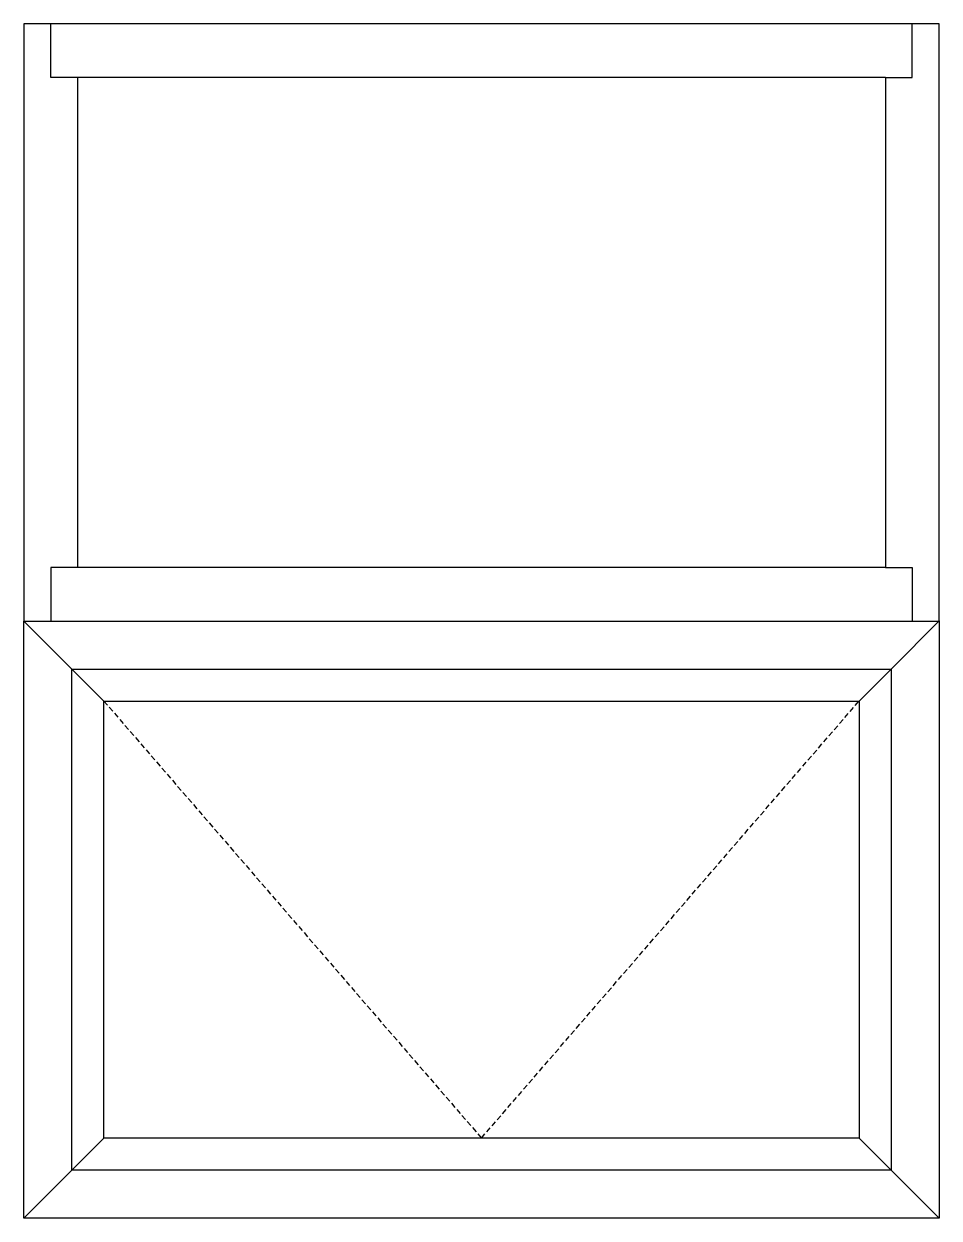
# Model space of a CAD drawing. Extents: x -138 to 168, y -127 to 72.
# Drawn here: x 125.6 to 168.2, y -85.9 to -30.3 of the extents above; entities that cross this region are included whole.
import ezdxf

# ---------------------------------------------------------------- set-up
doc = ezdxf.new("R2010")
doc.units = 0
doc.header["$MEASUREMENT"] = 0
doc.linetypes.add('HIDDEN', pattern=[0.375, 0.25, -0.125])
for name, color, linetype in [('ELEV_FRAME', 1, 'CONTINUOUS'), ('ELEV_VENT', 5, 'CONTINUOUS'), ('MISC', 7, 'CONTINUOUS')]:
    doc.layers.add(name, color=color, linetype=linetype)

msp = doc.modelspace()

# ---------------------------------------------------------------- linework, layer by layer
at = {"layer": 'ELEV_FRAME'}
for p, q in [((168.227, -30.324), (125.612, -30.324)), ((125.612, -30.324), (125.612, -58.127)), ((126.859, -32.819), (126.859, -30.324)), ((166.98, -32.819), (166.98, -30.324)), ((128.106, -32.819), (126.859, -32.819)), ((165.733, -32.819), (128.106, -32.819)), ((128.106, -32.819), (128.106, -55.632)), ((165.733, -32.819), (165.733, -55.632)), ((165.733, -32.819), (166.98, -32.819)), ((128.106, -55.632), (126.859, -55.632)), ((126.859, -55.632), (126.859, -58.127)), ((165.733, -55.632), (128.106, -55.632)), ((165.733, -55.632), (166.98, -55.632)), ((166.98, -55.632), (166.98, -58.127)), ((125.612, -58.127), (127.85, -60.365)), ((165.989, -60.365), (168.228, -58.126)), ((125.612, -85.929), (127.85, -83.691)), ((168.228, -85.929), (165.989, -83.691))]:
    msp.add_line(p, q, dxfattribs=at)
at = {"layer": 'ELEV_FRAME', "linetype": 'Continuous'}
for p, q in [((168.227, -58.127), (168.227, -30.324)), ((125.612, -58.127), (168.227, -58.127))]:
    msp.add_line(p, q, dxfattribs=at)
at = {"layer": 'ELEV_FRAME'}
for points in [[(125.612, -85.929), (125.612, -58.127), (168.228, -58.126), (168.228, -85.929)], [(127.85, -83.691), (127.85, -60.365), (165.989, -60.365), (165.989, -83.691)]]:
    msp.add_lwpolyline(points, close=True, dxfattribs=at)
at = {"layer": 'ELEV_VENT'}
for p, q in [((129.339, -61.854), (127.85, -60.365)), ((164.5, -61.854), (165.989, -60.365)), ((129.339, -82.202), (127.85, -83.691)), ((164.5, -82.202), (165.989, -83.691))]:
    msp.add_line(p, q, dxfattribs=at)
msp.add_lwpolyline([(129.339, -82.202), (129.339, -61.854), (164.5, -61.854), (164.5, -82.202)], close=True, dxfattribs=at)
at = {"layer": 'MISC', "linetype": 'HIDDEN'}
for p, q in [((129.339, -61.854), (146.919, -82.202)), ((146.919, -82.202), (164.5, -61.854))]:
    msp.add_line(p, q, dxfattribs=at)

doc.saveas('drawing.dxf')
